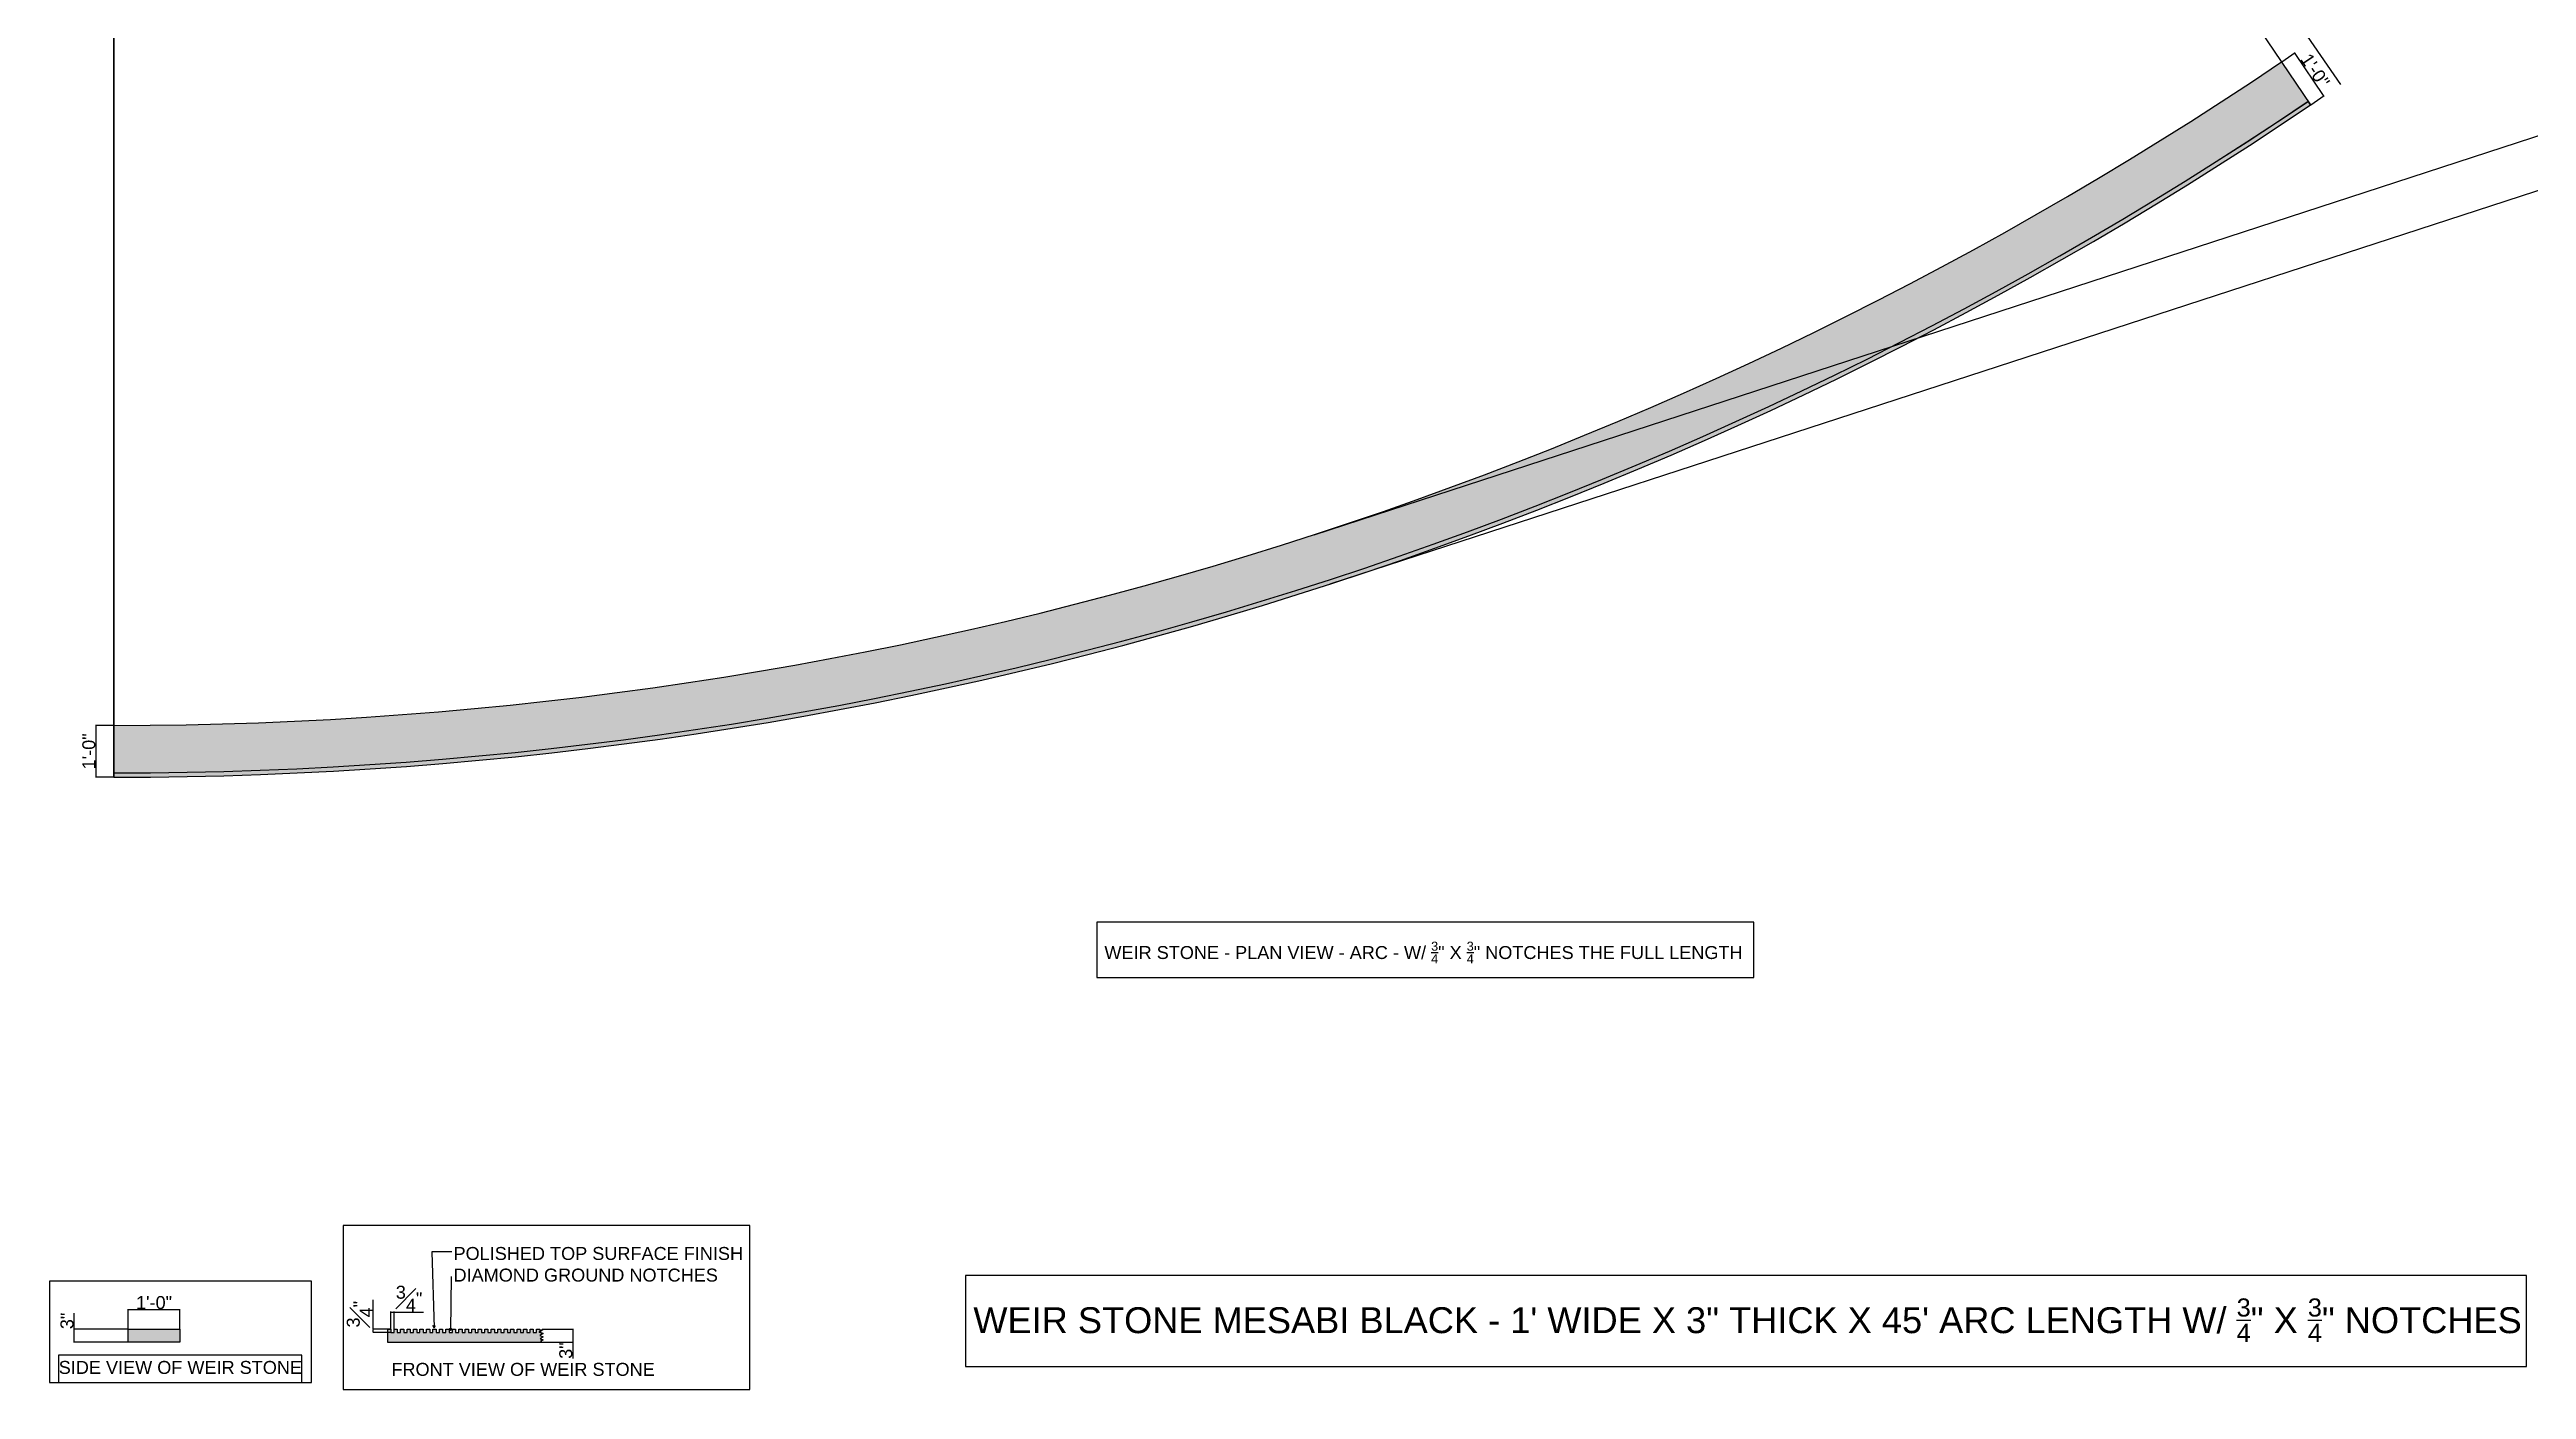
# Model space of a CAD drawing. Header units: inches. Extents: x 14255 to 16841, y -3352 to -1431.
# Drawn here: x 15387 to 15960, y -2890 to -2580 of the extents above; entities that cross this region are included whole.
import ezdxf

# ---------------------------------------------------------------- set-up
doc = ezdxf.new("R2010")
doc.units = ezdxf.units.IN
doc.header["$MEASUREMENT"] = 0
doc.styles.add('Notes', font='arial.ttf', dxfattribs={"height": 0.125})
doc.styles.get("Standard").update_dxf_attribs({"font": 'arial.ttf'})
doc.dimstyles.new('Manufacturing', dxfattribs={"dimtxt": 0.125, "dimasz": 0.125, "dimexe": 0.125, "dimexo": 0.0625, "dimgap": 0.09, "dimtad": 1, "dimdec": 5, "dimzin": 3, "dimdsep": 46, "dimlunit": 4, "dimtxsty": 'Standard', "dimcen": 0.125, "dimazin": 2, "dimtfac": 1, "dimtdec": 5, "dimtofl": 0, "dimtmove": 0, "dimatfit": 3, "dimfxl": 1, "dimfrac": 1, "dimtolj": 1, "dimtzin": 0, "dimarcsym": 0})

msp = doc.modelspace()

# ---------------------------------------------------------------- texts
at = {"color": 1, "attachment_point": 1, "style": 'Notes'}
for s, insert, char_height, width in [('\\A1;WEIR STONE - PLAN VIEW - ARC - W/ {\\H0.7x;\\S3/4;}" X {\\H0.7x;\\S3/4;}" NOTCHES THE FULL LENGTH', (15631.108179, -2786.26727), 3, 163.54680526), ('POLISHED TOP SURFACE FINISH\\PDIAMOND GROUND NOTCHES', (15480.359695, -2856.949284), 3, 72.55747018), ('\\A1;WEIR STONE MESABI BLACK - 1\' WIDE X 3" THICK X 45\' ARC LENGTH W/ {\\H0.7x;\\S3/4;}" X {\\H0.7x;\\S3/4;}" NOTCHES', (15600.75159, -2868.853355), 6, 515.02460949), ('{\\H24x;SIDE VIEW OF WEIR STONE} ', (15388.925579, -2883.324331), 0.125, 57.51040033), ('FRONT VIEW OF WEIR STONE ', (15465.975594, -2883.773706), 3, 79.89896395)]:
    msp.add_mtext(s, dxfattribs=dict(at, insert=insert, char_height=char_height, width=width))

# ---------------------------------------------------------------- blocks, each defined once
blk = doc.blocks.new('*D364')
at = {"color": 0, "lineweight": -2, "transparency": 16777216}
for p, q in [((15401.65, -2736.22), (15397.41, -2736.22)), ((15397.53, -2736.34), (15397.53, -2748.09)), ((15401.65, -2748.22), (15397.41, -2748.22))]:
    blk.add_line(p, q, dxfattribs=at)
at = {"color": 0, "transparency": 16777216}
for points in [[(15397.51, -2736.34), (15397.55, -2736.34), (15397.53, -2736.22)], [(15397.51, -2748.09), (15397.55, -2748.09), (15397.53, -2748.22)]]:
    blk.add_solid(points, dxfattribs=at)
at = {"layer": 'Defpoints', "color": 0, "transparency": 16777216}
for p in [(15401.71, -2736.22), (15397.53, -2748.22), (15401.71, -2748.22)]:
    blk.add_point(p, dxfattribs=at)
at = {"color": 0, "transparency": 16777216, "insert": (15395.91, -2742.22), "char_height": 3, "attachment_point": 5, "rotation": 90}
blk.add_mtext('\\A1;1\'-0"', dxfattribs=at)
blk = doc.blocks.new('*D365')
at = {"color": 0, "lineweight": -2, "transparency": 16777216}
for p, q in [((15903.78, -2582.6), (15906.91, -2580.48)), ((15913.45, -2590.39), (15906.88, -2580.65)), ((15910.49, -2592.55), (15913.63, -2590.43))]:
    blk.add_line(p, q, dxfattribs=at)
at = {"color": 0, "transparency": 16777216}
for points in [[(15906.9, -2580.64), (15906.86, -2580.67), (15906.81, -2580.55)], [(15913.47, -2590.38), (15913.44, -2590.41), (15913.52, -2590.5)]]:
    blk.add_solid(points, dxfattribs=at)
at = {"layer": 'Defpoints', "color": 0, "transparency": 16777216}
for p in [(15906.81, -2580.55), (15903.72, -2582.64), (15910.44, -2592.58)]:
    blk.add_point(p, dxfattribs=at)
at = {"color": 0, "transparency": 16777216, "insert": (15911.51, -2584.62), "char_height": 3, "attachment_point": 5, "rotation": 304.02122}
blk.add_mtext('\\A1;1\'-0"', dxfattribs=at)
blk = doc.blocks.new('*D366')
at = {"color": 0, "lineweight": -2, "transparency": 16777216}
for p, q in [((15465.84, -2875.93), (15465.84, -2871.92)), ((15465.96, -2872.04), (15466.46, -2872.04)), ((15466.59, -2875.93), (15466.59, -2871.92)), ((15466.59, -2872.04), (15473.43, -2872.04))]:
    blk.add_line(p, q, dxfattribs=at)
at = {"color": 0, "transparency": 16777216}
for points in [[(15465.96, -2872.02), (15465.96, -2872.07), (15465.84, -2872.04)], [(15466.46, -2872.02), (15466.46, -2872.07), (15466.59, -2872.04)]]:
    blk.add_solid(points, dxfattribs=at)
at = {"layer": 'Defpoints', "color": 0, "transparency": 16777216}
for p in [(15466.59, -2872.04), (15465.84, -2875.99), (15466.59, -2875.99)]:
    blk.add_point(p, dxfattribs=at)
at = {"color": 0, "transparency": 16777216, "insert": (15470.07, -2868.92), "char_height": 3, "attachment_point": 5}
blk.add_mtext('\\A1;{\\H1.000000x;\\S3#4;}"', dxfattribs=at)
blk = doc.blocks.new('*D367')
at = {"color": 0, "lineweight": -2, "transparency": 16777216}
for p, q in [((15461.76, -2875.99), (15461.76, -2869.16)), ((15465.78, -2875.99), (15461.64, -2875.99)), ((15465.78, -2876.74), (15461.64, -2876.74)), ((15461.76, -2876.62), (15461.76, -2876.12))]:
    blk.add_line(p, q, dxfattribs=at)
at = {"color": 0, "transparency": 16777216}
for points in [[(15461.74, -2876.12), (15461.78, -2876.12), (15461.76, -2875.99)], [(15461.74, -2876.62), (15461.78, -2876.62), (15461.76, -2876.74)]]:
    blk.add_solid(points, dxfattribs=at)
at = {"layer": 'Defpoints', "color": 0, "transparency": 16777216}
for p in [(15461.76, -2875.99), (15465.84, -2875.99), (15465.84, -2876.74)]:
    blk.add_point(p, dxfattribs=at)
at = {"color": 0, "transparency": 16777216, "insert": (15458.64, -2872.51), "char_height": 3, "attachment_point": 5, "rotation": 90}
blk.add_mtext('\\A1;{\\H1.000000x;\\S3#4;}"', dxfattribs=at)
blk = doc.blocks.new('*D368')
at = {"color": 0, "lineweight": -2, "transparency": 16777216}
for p, q in [((15392.48, -2875.99), (15392.48, -2872.24)), ((15404.94, -2875.99), (15392.36, -2875.99)), ((15404.94, -2878.99), (15392.36, -2878.99)), ((15392.48, -2878.87), (15392.48, -2876.12))]:
    blk.add_line(p, q, dxfattribs=at)
at = {"color": 0, "transparency": 16777216}
for points in [[(15392.46, -2876.12), (15392.5, -2876.12), (15392.48, -2875.99)], [(15392.46, -2878.87), (15392.5, -2878.87), (15392.48, -2878.99)]]:
    blk.add_solid(points, dxfattribs=at)
at = {"layer": 'Defpoints', "color": 0, "transparency": 16777216}
for p in [(15392.48, -2875.99), (15405, -2875.99), (15405, -2878.99)]:
    blk.add_point(p, dxfattribs=at)
at = {"color": 0, "transparency": 16777216, "insert": (15390.86, -2874.06), "char_height": 3, "attachment_point": 5, "rotation": 90}
blk.add_mtext('\\A1;3"', dxfattribs=at)
blk = doc.blocks.new('*D369')
at = {"color": 0, "lineweight": -2, "transparency": 16777216}
for p, q in [((15405, -2875.93), (15405, -2871.33)), ((15416.87, -2871.46), (15405.12, -2871.46)), ((15417, -2875.93), (15417, -2871.33))]:
    blk.add_line(p, q, dxfattribs=at)
at = {"color": 0, "transparency": 16777216}
for points in [[(15405.12, -2871.43), (15405.12, -2871.48), (15405, -2871.46)], [(15416.87, -2871.43), (15416.87, -2871.48), (15417, -2871.46)]]:
    blk.add_solid(points, dxfattribs=at)
at = {"layer": 'Defpoints', "color": 0, "transparency": 16777216}
for p in [(15405, -2871.46), (15405, -2875.99), (15417, -2875.99)]:
    blk.add_point(p, dxfattribs=at)
at = {"color": 0, "transparency": 16777216, "insert": (15411, -2869.83), "char_height": 3, "attachment_point": 5}
blk.add_mtext('\\A1;1\'-0"', dxfattribs=at)
blk = doc.blocks.new('*D370')
at = {"color": 0, "lineweight": -2, "transparency": 16777216}
for p, q in [((15501.15, -2875.99), (15508.12, -2875.99)), ((15501.15, -2878.99), (15508.12, -2878.99)), ((15507.99, -2876.12), (15507.99, -2878.87)), ((15507.99, -2878.99), (15507.99, -2882.75))]:
    blk.add_line(p, q, dxfattribs=at)
at = {"color": 0, "transparency": 16777216}
for points in [[(15507.97, -2876.12), (15508.01, -2876.12), (15507.99, -2875.99)], [(15507.97, -2878.87), (15508.01, -2878.87), (15507.99, -2878.99)]]:
    blk.add_solid(points, dxfattribs=at)
at = {"layer": 'Defpoints', "color": 0, "transparency": 16777216}
for p in [(15501.09, -2875.99), (15501.09, -2878.99), (15507.99, -2878.99)]:
    blk.add_point(p, dxfattribs=at)
at = {"color": 0, "transparency": 16777216, "insert": (15506.37, -2880.93), "char_height": 3, "attachment_point": 5, "rotation": 90}
blk.add_mtext('\\A1;3"', dxfattribs=at)
blk = doc.blocks.new('*D361')
at = {"color": 0, "lineweight": -2, "transparency": 16777216}
for p, q in [((15401.77, -1838.95), (16198.56, -1579.38)), ((16198.48, -1579.54), (16476.32, -2432.42)), ((15679.69, -2692.07), (16476.48, -2432.5))]:
    blk.add_line(p, q, dxfattribs=at)
at = {"color": 0, "transparency": 16777216}
for points in [[(16198.5, -1579.53), (16198.46, -1579.54), (16198.44, -1579.42)], [(16476.34, -2432.42), (16476.3, -2432.43), (16476.36, -2432.54)]]:
    blk.add_solid(points, dxfattribs=at)
at = {"layer": 'Defpoints', "color": 0, "transparency": 16777216}
for p in [(15401.71, -1838.97), (16476.36, -2432.54), (15679.63, -2692.09)]:
    blk.add_point(p, dxfattribs=at)
at = {"color": 0, "transparency": 16777216, "insert": (16340.37, -2005.01), "char_height": 3, "attachment_point": 5, "rotation": 288.04391}
blk.add_mtext('\\A1;74\'-9{\\H1.000000x;\\S1#4;}"', dxfattribs=at)
blk = doc.blocks.new('*D362')
at = {"color": 0, "lineweight": -2, "transparency": 16777216}
for p, q in [((15401.83, -1838.93), (16504.22, -1479.89)), ((16504.14, -1480.05), (16785.64, -2344.36)), ((15683.41, -2703.48), (16785.8, -2344.44))]:
    blk.add_line(p, q, dxfattribs=at)
at = {"color": 0, "transparency": 16777216}
for points in [[(16504.16, -1480.04), (16504.12, -1480.05), (16504.11, -1479.93)], [(16785.66, -2344.35), (16785.62, -2344.37), (16785.68, -2344.48)]]:
    blk.add_solid(points, dxfattribs=at)
at = {"layer": 'Defpoints', "color": 0, "transparency": 16777216}
for p in [(15401.77, -1838.95), (16785.68, -2344.48), (15683.35, -2703.5)]:
    blk.add_point(p, dxfattribs=at)
at = {"color": 0, "transparency": 16777216, "insert": (16647.86, -1911.24), "char_height": 3, "attachment_point": 5, "rotation": 288.03997}
blk.add_mtext('\\A1;75\'-9{\\H1.000000x;\\S1#4;}"', dxfattribs=at)

# ---------------------------------------------------------------- dimensions: what is measured, and where the dimension line sits
at = {"color": 1}
for p1, p2, distance, picture, middle in [((15401.771798, -1838.947638), (15683.348676, -2703.499561), 1159.325175, '*D362', (16647.862074, -1911.236614)), ((15401.712371, -1838.966997), (15679.631727, -2692.089728), 837.94025, '*D361', (16340.370109, -2005.013009)), ((15910.437687, -2592.581033), (15903.723688, -2582.635069), -3.724174, '*D365', (15911.511526, -2584.617025)), ((15401.712371, -2736.216997), (15401.712371, -2748.216997), -4.180632, '*D364', (15395.91002, -2742.216997)), ((15416.998563, -2875.994232), (15404.998563, -2875.994232), -4.539092, '*D369', (15410.998563, -2869.833421)), ((15404.998563, -2878.994232), (15404.998563, -2875.994232), 12.515954, '*D368', (15390.859867, -2874.056176)), ((15501.089524, -2875.994232), (15501.089524, -2878.994232), 6.901922, '*D370', (15506.368703, -2880.932287))]:
    dim = msp.add_aligned_dim(p1=p1, p2=p2, distance=distance, dimstyle='Manufacturing', override={"dimtxt": 3}, dxfattribs=at)
    dim.commit()
    dim.dimension.update_dxf_attribs({"geometry": picture, "text_midpoint": middle})
dim = msp.add_linear_dim(base=(15461.762978, -2875.994232), p1=(15465.839524, -2876.744232), p2=(15465.839524, -2875.994232), angle=90, dimstyle='Manufacturing', override={"dimtxt": 3}, dxfattribs=at)
dim.commit()
dim.dimension.update_dxf_attribs({"geometry": '*D367', "text_midpoint": (15458.640236, -2872.513543)})
dim = msp.add_linear_dim(base=(15466.589524, -2872.044987), p1=(15465.839524, -2875.994232), p2=(15466.589524, -2875.994232), dimstyle='Manufacturing', override={"dimtxt": 3}, dxfattribs=at)
dim.commit()
dim.dimension.update_dxf_attribs({"geometry": '*D366', "text_midpoint": (15470.070213, -2868.922245)})

# ---------------------------------------------------------------- hatches: boundary and pattern name
for points in [[(15910.437687, -2592.581033), (15903.723688, -2582.635069, -0.0698273436), (15679.631727, -2692.089728), (15683.348676, -2703.499561, 0.0698273436)], [(15683.348676, -2703.499561), (15679.631727, -2692.089728, -0.0788944797), (15401.712371, -2736.216997), (15401.712371, -2748.216997, 0.0788944797)], [(15416.998563, -2878.994232), (15416.998563, -2875.994232), (15404.998563, -2875.994232), (15404.998563, -2878.994232)], [(15501.089524, -2878.994232), (15500.538812, -2878.788914), (15501.089524, -2878.413662), (15500.444911, -2878.202554), (15501.089524, -2877.756933), (15500.35101, -2877.463766), (15501.089524, -2876.971232), (15500.221855, -2876.66635), (15500.339524, -2876.575201), (15500.339524, -2875.994232), (15499.589524, -2875.994232), (15499.589524, -2876.744232), (15498.839524, -2876.744232), (15498.839524, -2875.994232), (15498.089524, -2875.994232), (15498.089524, -2876.744232), (15497.339524, -2876.744232), (15497.339524, -2875.994232), (15496.589524, -2875.994232), (15496.589524, -2876.744232), (15495.839524, -2876.744232), (15495.839524, -2875.994232), (15495.089524, -2875.994232), (15495.089524, -2876.744232), (15494.339524, -2876.744232), (15494.339524, -2875.994232), (15493.589524, -2875.994232), (15493.589524, -2876.744232), (15492.839524, -2876.744232), (15492.839524, -2875.994232), (15492.089524, -2875.994232), (15492.089524, -2876.744232), (15491.339524, -2876.744232), (15491.339524, -2875.994232), (15490.589524, -2875.994232), (15490.589524, -2876.744232), (15489.839524, -2876.744232), (15489.839524, -2875.994232), (15489.089524, -2875.994232), (15489.089524, -2876.744232), (15488.339524, -2876.744232), (15488.339524, -2875.994232), (15487.589524, -2875.994232), (15487.589524, -2876.744232), (15486.839524, -2876.744232), (15486.839524, -2875.994232), (15486.089524, -2875.994232), (15486.089524, -2876.744232), (15485.339524, -2876.744232), (15485.339524, -2875.994232), (15484.589524, -2875.994232), (15484.589524, -2876.744232), (15483.839524, -2876.744232), (15483.839524, -2875.994232), (15483.089524, -2875.994232), (15483.089524, -2876.744232), (15482.339524, -2876.744232), (15482.339524, -2875.994232), (15481.589524, -2875.994232), (15481.589524, -2876.744232), (15480.839524, -2876.744232), (15480.839524, -2875.994232), (15480.089524, -2875.994232), (15480.089524, -2876.744232), (15479.339524, -2876.744232), (15479.339524, -2875.994232), (15478.589524, -2875.994232), (15478.589524, -2876.744232), (15477.839524, -2876.744232), (15477.839524, -2875.994232), (15477.089524, -2875.994232), (15477.089524, -2876.744232), (15476.339524, -2876.744232), (15476.339524, -2875.994232), (15475.589524, -2875.994232), (15475.589524, -2876.744232), (15474.839524, -2876.744232), (15474.839524, -2875.994232), (15474.089524, -2875.994232), (15474.089524, -2876.744232), (15473.339524, -2876.744232), (15473.339524, -2875.994232), (15472.589524, -2875.994232), (15472.589524, -2876.744232), (15471.839524, -2876.744232), (15471.839524, -2875.994232), (15471.089524, -2875.994232), (15471.089524, -2876.744232), (15470.339524, -2876.744232), (15470.339524, -2875.994232), (15469.589524, -2875.994232), (15469.589524, -2876.744232), (15468.839524, -2876.744232), (15468.839524, -2875.994232), (15468.089524, -2875.994232), (15468.089524, -2876.744232), (15467.339524, -2876.744232), (15467.339524, -2875.994232), (15466.589524, -2875.994232), (15466.589524, -2876.744232), (15465.839524, -2876.744232), (15465.839524, -2875.994232), (15465.089524, -2875.994232), (15465.089524, -2878.994232)]]:
    msp.add_hatch(color=0).paths.add_polyline_path(points)

# ---------------------------------------------------------------- linework, layer by layer
at = {"color": 1}
for p, q in [((15401.712371, -1838.966997), (15401.712371, -2748.216997)), ((15401.712371, -1838.966997), (15917.354937, -2587.865059)), ((15401.712371, -1838.966997), (15910.437687, -2592.581033)), ((15401.712371, -2747.216997), (15401.712371, -1838.966997)), ((15910.437687, -2592.581033), (15909.878187, -2591.752203)), ((15401.693784, -2736.157325), (15401.693784, -2731.494003)), ((15401.712371, -2748.216997), (15401.712371, -2747.216997)), ((15479.948783, -2858.107068), (15475.326696, -2858.107068)), ((15475.326696, -2858.107068), (15475.903902, -2875.654391)), ((15479.814584, -2863.746833), (15479.684874, -2876.288463)), ((15475.903902, -2875.654391), (15475.551414, -2875.135153)), ((15475.551414, -2875.135153), (15475.903902, -2875.654391)), ((15475.903902, -2875.654391), (15476.192644, -2875.1601)), ((15479.684874, -2876.288463), (15479.341422, -2875.792894)), ((15479.341422, -2875.792894), (15479.684874, -2876.288463)), ((15479.684874, -2876.288463), (15480.030655, -2875.81691))]:
    msp.add_line(p, q, dxfattribs=at)
at = {"color": 0}
for p, q in [((15404.998563, -2875.994232), (15416.998563, -2875.994232)), ((15404.998563, -2878.994232), (15404.998563, -2875.994232)), ((15416.998563, -2878.994232), (15404.998563, -2878.994232)), ((15416.998563, -2875.994232), (15416.998563, -2878.994232))]:
    msp.add_line(p, q, dxfattribs=at)
at = {"color": 7}
for p, q in [((15465.089524, -2875.994232), (15465.089524, -2878.994232)), ((15465.089524, -2875.994232), (15465.839524, -2875.994232)), ((15465.089524, -2878.994232), (15501.089524, -2878.994232)), ((15465.839524, -2875.994232), (15465.839524, -2876.744232)), ((15465.839524, -2876.744232), (15466.589524, -2876.744232)), ((15466.589524, -2875.994232), (15467.339524, -2875.994232)), ((15466.589524, -2876.744232), (15466.589524, -2875.994232)), ((15467.339524, -2875.994232), (15467.339524, -2876.744232)), ((15467.339524, -2876.744232), (15468.089524, -2876.744232)), ((15468.089524, -2875.994232), (15468.839524, -2875.994232)), ((15468.089524, -2876.744232), (15468.089524, -2875.994232)), ((15468.839524, -2875.994232), (15468.839524, -2876.744232)), ((15468.839524, -2876.744232), (15469.589524, -2876.744232)), ((15469.589524, -2875.994232), (15470.339524, -2875.994232)), ((15469.589524, -2876.744232), (15469.589524, -2875.994232)), ((15470.339524, -2875.994232), (15470.339524, -2876.744232)), ((15470.339524, -2876.744232), (15471.089524, -2876.744232)), ((15471.089524, -2875.994232), (15471.839524, -2875.994232)), ((15471.089524, -2876.744232), (15471.089524, -2875.994232)), ((15471.839524, -2875.994232), (15471.839524, -2876.744232)), ((15471.839524, -2876.744232), (15472.589524, -2876.744232)), ((15472.589524, -2875.994232), (15473.339524, -2875.994232)), ((15472.589524, -2876.744232), (15472.589524, -2875.994232)), ((15473.339524, -2875.994232), (15473.339524, -2876.744232)), ((15473.339524, -2876.744232), (15474.089524, -2876.744232)), ((15474.089524, -2875.994232), (15474.839524, -2875.994232)), ((15474.089524, -2876.744232), (15474.089524, -2875.994232)), ((15474.839524, -2875.994232), (15474.839524, -2876.744232)), ((15474.839524, -2876.744232), (15475.589524, -2876.744232)), ((15475.589524, -2875.994232), (15476.339524, -2875.994232)), ((15475.589524, -2876.744232), (15475.589524, -2875.994232)), ((15476.339524, -2875.994232), (15476.339524, -2876.744232)), ((15476.339524, -2876.744232), (15477.089524, -2876.744232)), ((15477.089524, -2875.994232), (15477.839524, -2875.994232)), ((15477.089524, -2876.744232), (15477.089524, -2875.994232)), ((15477.839524, -2875.994232), (15477.839524, -2876.744232)), ((15477.839524, -2876.744232), (15478.589524, -2876.744232)), ((15478.589524, -2875.994232), (15479.339524, -2875.994232)), ((15478.589524, -2876.744232), (15478.589524, -2875.994232)), ((15479.339524, -2875.994232), (15479.339524, -2876.744232)), ((15479.339524, -2876.744232), (15480.089524, -2876.744232)), ((15480.089524, -2875.994232), (15480.839524, -2875.994232)), ((15480.089524, -2876.744232), (15480.089524, -2875.994232)), ((15480.839524, -2875.994232), (15480.839524, -2876.744232)), ((15480.839524, -2876.744232), (15481.589524, -2876.744232)), ((15481.589524, -2875.994232), (15482.339524, -2875.994232)), ((15481.589524, -2876.744232), (15481.589524, -2875.994232)), ((15482.339524, -2875.994232), (15482.339524, -2876.744232)), ((15482.339524, -2876.744232), (15483.089524, -2876.744232)), ((15483.089524, -2875.994232), (15483.839524, -2875.994232)), ((15483.089524, -2876.744232), (15483.089524, -2875.994232)), ((15483.839524, -2875.994232), (15483.839524, -2876.744232)), ((15483.839524, -2876.744232), (15484.589524, -2876.744232)), ((15484.589524, -2875.994232), (15485.339524, -2875.994232)), ((15484.589524, -2876.744232), (15484.589524, -2875.994232)), ((15485.339524, -2875.994232), (15485.339524, -2876.744232)), ((15485.339524, -2876.744232), (15486.089524, -2876.744232)), ((15486.089524, -2875.994232), (15486.839524, -2875.994232)), ((15486.089524, -2876.744232), (15486.089524, -2875.994232)), ((15486.839524, -2875.994232), (15486.839524, -2876.744232)), ((15486.839524, -2876.744232), (15487.589524, -2876.744232)), ((15487.589524, -2875.994232), (15488.339524, -2875.994232)), ((15487.589524, -2876.744232), (15487.589524, -2875.994232)), ((15488.339524, -2875.994232), (15488.339524, -2876.744232)), ((15488.339524, -2876.744232), (15489.089524, -2876.744232)), ((15489.089524, -2875.994232), (15489.839524, -2875.994232)), ((15489.089524, -2876.744232), (15489.089524, -2875.994232)), ((15489.839524, -2875.994232), (15489.839524, -2876.744232)), ((15489.839524, -2876.744232), (15490.589524, -2876.744232)), ((15490.589524, -2875.994232), (15491.339524, -2875.994232)), ((15490.589524, -2876.744232), (15490.589524, -2875.994232)), ((15491.339524, -2875.994232), (15491.339524, -2876.744232)), ((15491.339524, -2876.744232), (15492.089524, -2876.744232)), ((15492.089524, -2875.994232), (15492.839524, -2875.994232)), ((15492.089524, -2876.744232), (15492.089524, -2875.994232)), ((15492.839524, -2875.994232), (15492.839524, -2876.744232)), ((15492.839524, -2876.744232), (15493.589524, -2876.744232)), ((15493.589524, -2875.994232), (15494.339524, -2875.994232)), ((15493.589524, -2876.744232), (15493.589524, -2875.994232)), ((15494.339524, -2875.994232), (15494.339524, -2876.744232)), ((15494.339524, -2876.744232), (15495.089524, -2876.744232)), ((15495.089524, -2875.994232), (15495.839524, -2875.994232)), ((15495.089524, -2876.744232), (15495.089524, -2875.994232)), ((15495.839524, -2875.994232), (15495.839524, -2876.744232)), ((15495.839524, -2876.744232), (15496.589524, -2876.744232)), ((15496.589524, -2875.994232), (15497.339524, -2875.994232)), ((15496.589524, -2876.744232), (15496.589524, -2875.994232)), ((15497.339524, -2875.994232), (15497.339524, -2876.744232)), ((15497.339524, -2876.744232), (15498.089524, -2876.744232)), ((15498.089524, -2875.994232), (15498.839524, -2875.994232)), ((15498.089524, -2876.744232), (15498.089524, -2875.994232)), ((15498.839524, -2875.994232), (15498.839524, -2876.744232)), ((15498.839524, -2876.744232), (15499.589524, -2876.744232)), ((15499.589524, -2875.994232), (15500.339524, -2875.994232)), ((15499.589524, -2876.744232), (15499.589524, -2875.994232)), ((15501.089524, -2875.994232), (15500.221855, -2876.66635)), ((15500.221855, -2876.66635), (15501.089524, -2875.994232)), ((15500.221855, -2876.66635), (15501.089524, -2875.994232)), ((15501.089524, -2876.971232), (15500.221855, -2876.66635)), ((15500.221855, -2876.66635), (15501.089524, -2876.971232)), ((15500.339524, -2875.994232), (15500.339524, -2876.575201)), ((15501.089524, -2876.971232), (15500.35101, -2877.463766)), ((15500.35101, -2877.463766), (15501.089524, -2877.756933)), ((15501.089524, -2877.756933), (15500.444911, -2878.202554)), ((15500.444911, -2878.202554), (15501.089524, -2878.413662)), ((15501.089524, -2878.413662), (15500.538812, -2878.788914)), ((15500.538812, -2878.788914), (15501.089524, -2878.994232))]:
    msp.add_line(p, q, dxfattribs=at)
at = {"color": 1}
for points in [[(15781.473632, -2781.760287), (15629.378444, -2781.760287), (15629.378444, -2794.575116), (15781.473632, -2794.575116)], [(15549.00665, -2851.954268), (15454.786333, -2851.954268), (15454.786333, -2889.922114), (15549.00665, -2889.922114)], [(15447.465682, -2864.867075), (15386.799233, -2864.867075), (15386.799233, -2888.334578), (15447.465682, -2888.334578)], [(15960.44748, -2863.583409), (15598.919972, -2863.583409), (15598.919972, -2884.629084), (15960.44748, -2884.629084)], [(15445.218772, -2882.008556), (15388.841878, -2882.008556), (15388.841878, -2888.334578), (15445.218772, -2888.334578)]]:
    msp.add_lwpolyline(points, close=True, dxfattribs=at)
for radius, end in [(897.25, 304.021221951), (908.25, 304.021221951), (908.25, 304.020744243), (909.25, 304.021221951)]:
    msp.add_arc((15401.712371, -1838.966997), radius, 270, end, dxfattribs=at)

msp.set_redraw_order([(e.dxf.handle, doc.entitydb.next_handle()) for e in msp.query("TEXT MTEXT ATTDEF DIMENSION ARC_DIMENSION")])  # texts and dimensions are drawn at this point

doc.saveas('drawing.dxf')
